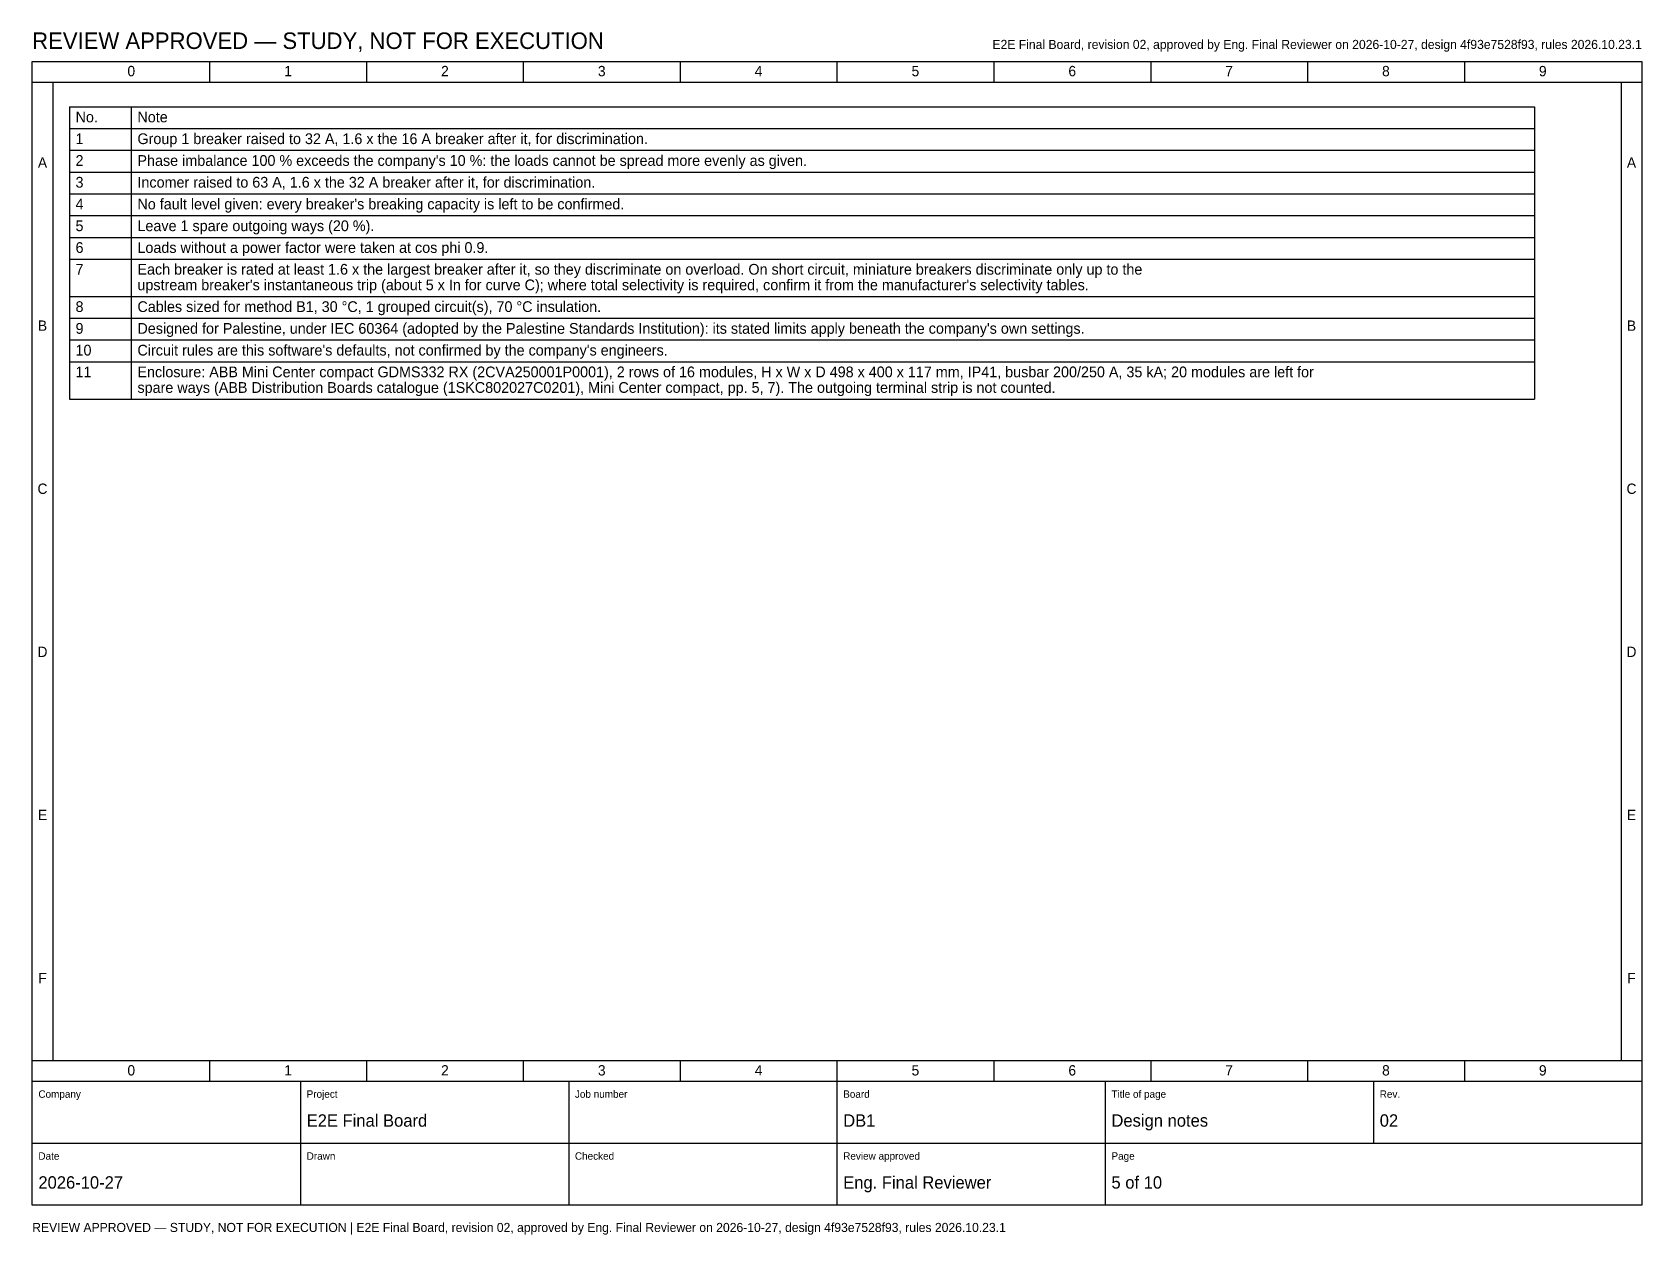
# Model space of a CAD drawing. Header units: millimetres. Extents: x 20 to 4370, y 3 to 294.
# Drawn here: x 1780 to 2170, y 2.8 to 294.1 of the extents above; entities that cross this region are included whole.
import ezdxf
from ezdxf.enums import TextEntityAlignment as Align

# ---------------------------------------------------------------- set-up
doc = ezdxf.new("R2010")
doc.units = ezdxf.units.MM
for name, color, linetype in [('FRAME', 7, 'CONTINUOUS'), ('SYMBOLS', 7, 'CONTINUOUS'), ('TEXT', 7, 'CONTINUOUS')]:
    doc.layers.add(name, color=color, linetype=linetype)

msp = doc.modelspace()

# ---------------------------------------------------------------- texts
at = {"layer": 'TEXT'}
for s, height, p in [('REVIEW APPROVED — STUDY, NOT FOR EXECUTION', 4, (1780, 290)), ('No.', 2.6, (1790.5, 272.23)), ('Note', 2.6, (1805.5, 272.23)), ('1', 2.6, (1790.5, 266.96)), ('Group 1 breaker raised to 32 A, 1.6 x the 16 A breaker after it, for discrimination.', 2.6, (1805.5, 266.96)), ('2', 2.6, (1790.5, 261.69)), ("Phase imbalance 100 % exceeds the company's 10 %: the loads cannot be spread more evenly as given.", 2.6, (1805.5, 261.69)), ('3', 2.6, (1790.5, 256.42)), ('Incomer raised to 63 A, 1.6 x the 32 A breaker after it, for discrimination.', 2.6, (1805.5, 256.42)), ('4', 2.6, (1790.5, 251.15)), ("No fault level given: every breaker's breaking capacity is left to be confirmed.", 2.6, (1805.5, 251.15)), ('5', 2.6, (1790.5, 245.88)), ('Leave 1 spare outgoing ways (20 %).', 2.6, (1805.5, 245.88)), ('6', 2.6, (1790.5, 240.61)), ('Loads without a power factor were taken at cos phi 0.9.', 2.6, (1805.5, 240.61)), ('7', 2.6, (1790.5, 235.34)), ('Each breaker is rated at least 1.6 x the largest breaker after it, so they discriminate on overload. On short circuit, miniature breakers discriminate only up to the', 2.6, (1805.5, 235.34)), ("upstream breaker's instantaneous trip (about 5 x In for curve C); where total selectivity is required, confirm it from the manufacturer's selectivity tables.", 2.6, (1805.5, 231.57)), ('8', 2.6, (1790.5, 226.3)), ('Cables sized for method B1, 30 °C, 1 grouped circuit(s), 70 °C insulation.', 2.6, (1805.5, 226.3)), ('9', 2.6, (1790.5, 221.03)), ("Designed for Palestine, under IEC 60364 (adopted by the Palestine Standards Institution): its stated limits apply beneath the company's own settings.", 2.6, (1805.5, 221.03)), ("Circuit rules are this software's defaults, not confirmed by the company's engineers.", 2.6, (1805.5, 215.76)), ('10', 2.6, (1790.5, 215.76)), ('11', 2.6, (1790.5, 210.49)), ('Enclosure: ABB Mini Center compact GDMS332 RX (2CVA250001P0001), 2 rows of 16 modules, H x W x D 498 x 400 x 117 mm, IP41, busbar 200/250 A, 35 kA; 20 modules are left for', 2.6, (1805.5, 210.49)), ('spare ways (ABB Distribution Boards catalogue (1SKC802027C0201), Mini Center compact, pp. 5, 7). The outgoing terminal strip is not counted.', 2.6, (1805.5, 206.72)), ('Company', 1.8, (1781.5, 36)), ('Project', 1.8, (1846.5, 36)), ('Job number', 1.8, (1911.5, 36)), ('Board', 1.8, (1976.5, 36)), ('Title of page', 1.8, (2041.5, 36)), ('Rev.', 1.8, (2106.5, 36)), ('E2E Final Board', 3, (1846.5, 29)), ('DB1', 3, (1976.5, 29)), ('Design notes', 3, (2041.5, 29)), ('02', 3, (2106.5, 29)), ('Date', 1.8, (1781.5, 21)), ('Drawn', 1.8, (1846.5, 21)), ('Checked', 1.8, (1911.5, 21)), ('Review approved', 1.8, (1976.5, 21)), ('Page', 1.8, (2041.5, 21)), ('2026-10-27', 3, (1781.5, 14)), ('Eng. Final Reviewer', 3, (1976.5, 14)), ('5 of 10', 3, (2041.5, 14)), ('REVIEW APPROVED — STUDY, NOT FOR EXECUTION | E2E Final Board, revision 02, approved by Eng. Final Reviewer on 2026-10-27, design 4f93e7528f93, rules 2026.10.23.1', 2.2, (1780, 3.5))]:
    msp.add_text(s, height=height, dxfattribs=at).set_placement(p)
msp.add_text('E2E Final Board, revision 02, approved by Eng. Final Reviewer on 2026-10-27, design 4f93e7528f93, rules 2026.10.23.1', height=2.2, dxfattribs=at).set_placement((2170, 290), align=Align.RIGHT)
for s, p in [('0', (1804, 283.4)), ('1', (1842, 283.4)), ('2', (1880, 283.4)), ('3', (1918, 283.4)), ('4', (1956, 283.4)), ('5', (1994, 283.4)), ('6', (2032, 283.4)), ('7', (2070, 283.4)), ('8', (2108, 283.4)), ('9', (2146, 283.4)), ('A', (1782.5, 261.25)), ('A', (2167.5, 261.25)), ('B', (1782.5, 221.75)), ('B', (2167.5, 221.75)), ('C', (1782.5, 182.25)), ('C', (2167.5, 182.25)), ('D', (1782.5, 142.75)), ('D', (2167.5, 142.75)), ('E', (1782.5, 103.25)), ('E', (2167.5, 103.25)), ('F', (1782.5, 63.75)), ('F', (2167.5, 63.75)), ('0', (1804, 41.4)), ('1', (1842, 41.4)), ('2', (1880, 41.4)), ('3', (1918, 41.4)), ('4', (1956, 41.4)), ('5', (1994, 41.4)), ('6', (2032, 41.4)), ('7', (2070, 41.4)), ('8', (2108, 41.4)), ('9', (2146, 41.4))]:
    msp.add_text(s, height=2.5, dxfattribs=at).set_placement(p, align=Align.CENTER)

# ---------------------------------------------------------------- linework, layer by layer
at = {"layer": 'FRAME'}
msp.add_lwpolyline([(1780, 287), (2170, 287), (2170, 10), (1780, 10)], close=True, dxfattribs=at)
at = {"layer": 'SYMBOLS'}
for p, q in [((1823, 287), (1823, 282)), ((1861, 287), (1861, 282)), ((1899, 287), (1899, 282)), ((1937, 287), (1937, 282)), ((1975, 287), (1975, 282)), ((2013, 287), (2013, 282)), ((2051, 287), (2051, 282)), ((2089, 287), (2089, 282)), ((2127, 287), (2127, 282)), ((1780, 282), (2170, 282)), ((1785, 282), (1785, 45)), ((2165, 282), (2165, 45)), ((1789, 276), (2144, 276)), ((1789, 276), (1789, 205.22)), ((1804, 276), (1804, 205.22)), ((2144, 276), (2144, 205.22)), ((1789, 270.73), (2144, 270.73)), ((1789, 265.46), (2144, 265.46)), ((1789, 260.19), (2144, 260.19)), ((1789, 254.92), (2144, 254.92)), ((1789, 249.65), (2144, 249.65)), ((1789, 244.38), (2144, 244.38)), ((1789, 239.11), (2144, 239.11)), ((1789, 230.07), (2144, 230.07)), ((1789, 224.8), (2144, 224.8)), ((1789, 219.53), (2144, 219.53)), ((1789, 214.26), (2144, 214.26)), ((1789, 205.22), (2144, 205.22)), ((1780, 45), (2170, 45)), ((1823, 45), (1823, 40)), ((1861, 45), (1861, 40)), ((1899, 45), (1899, 40)), ((1937, 45), (1937, 40)), ((1975, 45), (1975, 40)), ((2013, 45), (2013, 40)), ((2051, 45), (2051, 40)), ((2089, 45), (2089, 40)), ((2127, 45), (2127, 40)), ((1780, 40), (2170, 40)), ((1845, 40), (1845, 25)), ((1910, 40), (1910, 25)), ((1975, 40), (1975, 25)), ((2040, 40), (2040, 25)), ((2105, 40), (2105, 25)), ((1780, 25), (2170, 25)), ((1845, 25), (1845, 10)), ((1910, 25), (1910, 10)), ((1975, 25), (1975, 10)), ((2040, 25), (2040, 10))]:
    msp.add_line(p, q, dxfattribs=at)

msp.set_redraw_order([(e.dxf.handle, doc.entitydb.next_handle()) for e in msp.query("TEXT MTEXT ATTDEF DIMENSION ARC_DIMENSION")])  # texts and dimensions are drawn at this point

doc.saveas('drawing.dxf')
